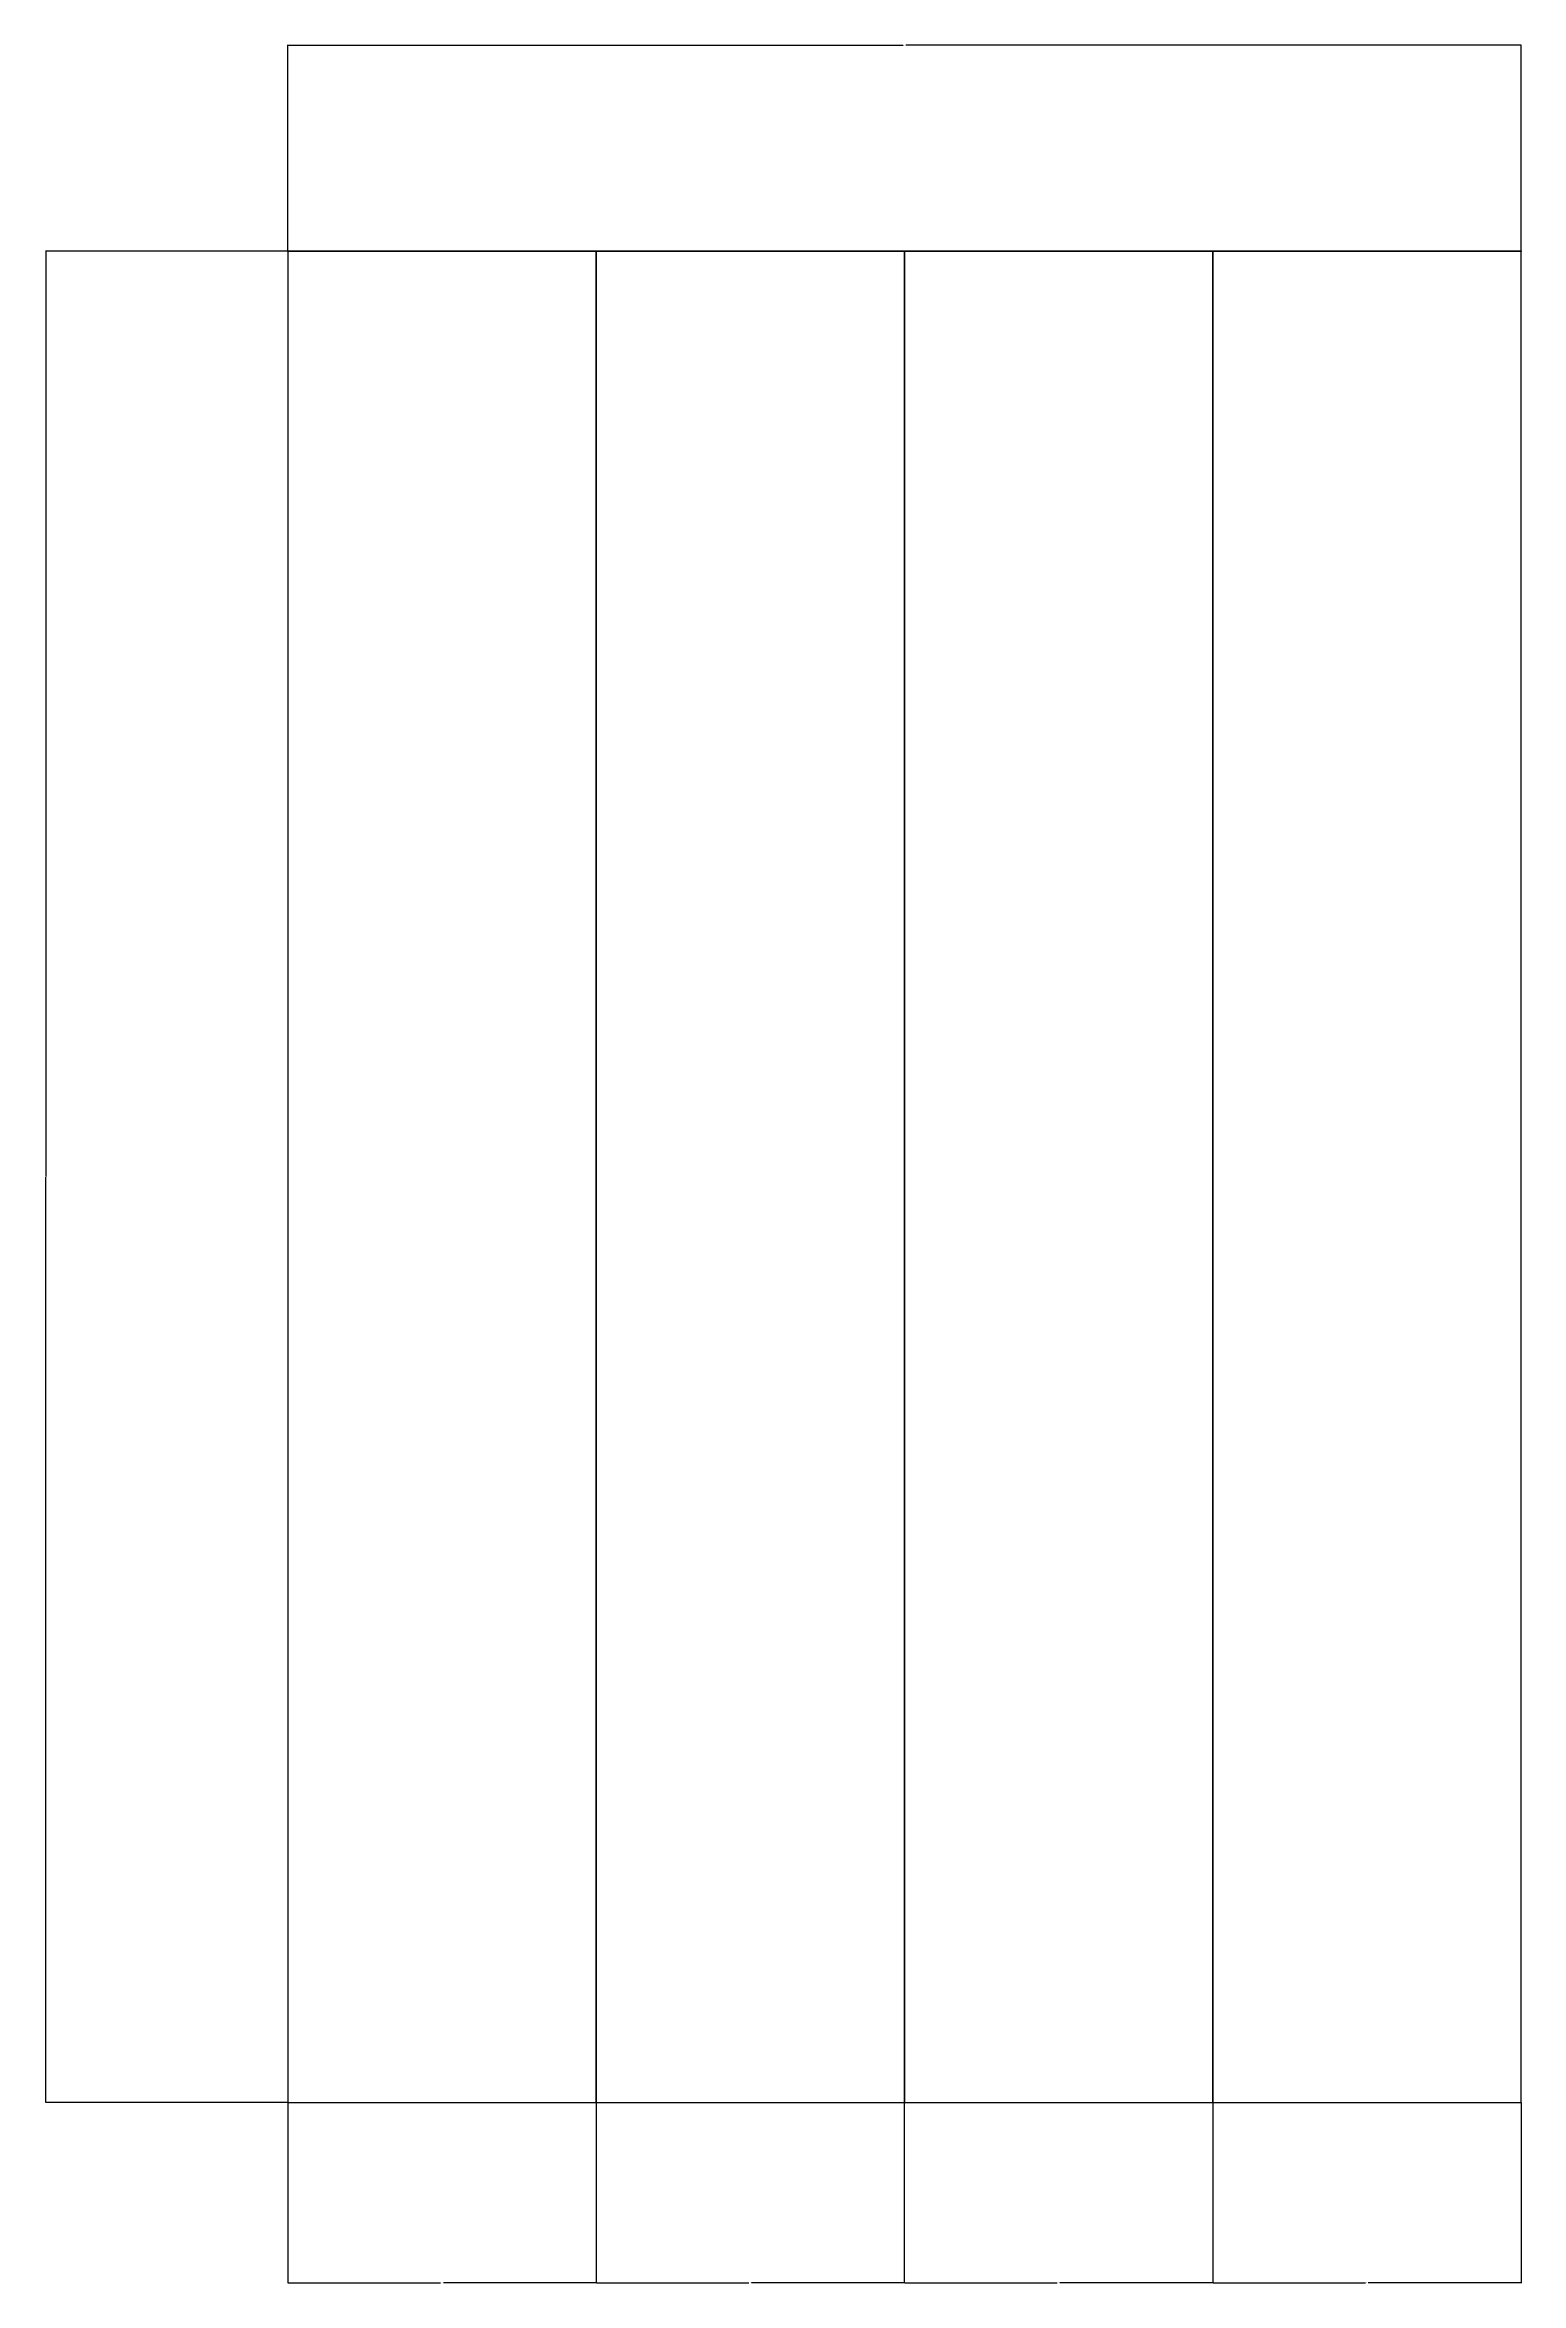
# Model space of a CAD drawing. Header units: millimetres. Extents: x 5204 to 20126, y 742 to 6062.
# Drawn here: x 13905 to 14624, y 2587 to 3675 of the extents above; entities that cross this region are included whole.
import ezdxf

# ---------------------------------------------------------------- set-up
doc = ezdxf.new("R2010")
doc.units = ezdxf.units.MM
doc.header["$MEASUREMENT"] = 0
for name, color, linetype, true_color in [('90X60', 6, 'Continuous', 0xff00ff), ('cotas', 7, 'Continuous', 0x000000), ('DM', 7, 'Continuous', 0xbf3f3f)]:
    doc.layers.add(name, color=color, linetype=linetype, true_color=true_color)
doc.dimstyles.get("Standard").update_dxf_attribs({"dimtxt": 0.18, "dimasz": 0.18, "dimexe": 0.18, "dimexo": 0.0625, "dimgap": 0.09, "dimtad": 0, "dimtih": 1, "dimtoh": 1, "dimdec": 4, "dimzin": 0, "dimdsep": 46, "dimtxsty": 'Standard', "dimcen": 0.09, "dimadec": 0, "dimazin": 0, "dimtfac": 1, "dimtdec": 4, "dimtofl": 0, "dimtmove": 0, "dimatfit": 3, "dimfxl": 0, "dimtolj": 1, "dimtzin": 0, "dimarcsym": 0})

# ---------------------------------------------------------------- blocks, each defined once
blk = doc.blocks.new('*D9')
at = {"layer": 'cotas', "color": 0, "lineweight": -2}
for p, q in [((14473.6, 2674.8), (14473.6, 2587)), ((14623.5, 2674.8), (14623.5, 2587)), ((14473.7, 2587.2), (14547.9, 2587.2)), ((14623.4, 2587.2), (14549.2, 2587.2))]:
    blk.add_line(p, q, dxfattribs=at)
at = {"layer": 'cotas', "color": 0}
for points in [[(14473.7, 2587.2), (14473.7, 2587.2), (14473.6, 2587.2)], [(14623.4, 2587.2), (14623.4, 2587.2), (14623.5, 2587.2)]]:
    blk.add_solid(points, dxfattribs=at)
at = {"layer": 'Defpoints', "color": 0}
for p in [(14473.6, 2674.9), (14623.5, 2674.9), (14623.5, 2587.2)]:
    blk.add_point(p, dxfattribs=at)
at = {"layer": 'cotas', "color": 0, "insert": (14548.6, 2587.2), "char_height": 0.18, "attachment_point": 5}
blk.add_mtext('\\A1;149.9770', dxfattribs=at)
blk = doc.blocks.new('*D10')
at = {"layer": 'cotas', "color": 0, "lineweight": -2}
for p, q in [((14323.5, 2674.8), (14323.5, 2587)), ((14473.5, 2674.8), (14473.5, 2587)), ((14323.7, 2587.2), (14397.8, 2587.2)), ((14473.3, 2587.2), (14399.2, 2587.2))]:
    blk.add_line(p, q, dxfattribs=at)
at = {"layer": 'cotas', "color": 0}
for points in [[(14323.7, 2587.2), (14323.7, 2587.2), (14323.5, 2587.2)], [(14473.3, 2587.2), (14473.3, 2587.2), (14473.5, 2587.2)]]:
    blk.add_solid(points, dxfattribs=at)
at = {"layer": 'Defpoints', "color": 0}
for p in [(14323.5, 2674.9), (14473.5, 2674.9), (14473.5, 2587.2)]:
    blk.add_point(p, dxfattribs=at)
at = {"layer": 'cotas', "color": 0, "insert": (14398.5, 2587.2), "char_height": 0.18, "attachment_point": 5}
blk.add_mtext('\\A1;149.9770', dxfattribs=at)
blk = doc.blocks.new('*D11')
at = {"layer": 'cotas', "color": 0, "lineweight": -2}
for p, q in [((14173.6, 2674.8), (14173.6, 2587)), ((14323.5, 2674.8), (14323.5, 2587)), ((14173.7, 2587.2), (14247.9, 2587.2)), ((14323.4, 2587.2), (14249.2, 2587.2))]:
    blk.add_line(p, q, dxfattribs=at)
at = {"layer": 'cotas', "color": 0}
for points in [[(14173.7, 2587.2), (14173.7, 2587.2), (14173.6, 2587.2)], [(14323.4, 2587.2), (14323.4, 2587.2), (14323.5, 2587.2)]]:
    blk.add_solid(points, dxfattribs=at)
at = {"layer": 'Defpoints', "color": 0}
for p in [(14173.6, 2674.9), (14323.5, 2674.9), (14323.5, 2587.2)]:
    blk.add_point(p, dxfattribs=at)
at = {"layer": 'cotas', "color": 0, "insert": (14248.6, 2587.2), "char_height": 0.18, "attachment_point": 5}
blk.add_mtext('\\A1;149.9770', dxfattribs=at)
blk = doc.blocks.new('*D12')
at = {"layer": 'cotas', "color": 0, "lineweight": -2}
for p, q in [((14023.6, 2674.8), (14023.6, 2587)), ((14173.6, 2674.8), (14173.6, 2587)), ((14023.8, 2587.2), (14097.9, 2587.2)), ((14173.4, 2587.2), (14099.3, 2587.2))]:
    blk.add_line(p, q, dxfattribs=at)
at = {"layer": 'cotas', "color": 0}
for points in [[(14023.8, 2587.2), (14023.8, 2587.2), (14023.6, 2587.2)], [(14173.4, 2587.2), (14173.4, 2587.2), (14173.6, 2587.2)]]:
    blk.add_solid(points, dxfattribs=at)
at = {"layer": 'Defpoints', "color": 0}
for p in [(14023.6, 2674.9), (14173.6, 2674.9), (14173.6, 2587.2)]:
    blk.add_point(p, dxfattribs=at)
at = {"layer": 'cotas', "color": 0, "insert": (14098.6, 2587.2), "char_height": 0.18, "attachment_point": 5}
blk.add_mtext('\\A1;149.9770', dxfattribs=at)
blk = doc.blocks.new('*D13')
at = {"layer": 'cotas', "color": 0, "lineweight": -2}
for p, q in [((14023.5, 3574.9), (13905.7, 3574.9)), ((13905.9, 3574.7), (13905.9, 3125.1)), ((13905.9, 2675.1), (13905.9, 3124.7)), ((14023.5, 2674.9), (13905.7, 2674.9))]:
    blk.add_line(p, q, dxfattribs=at)
at = {"layer": 'cotas', "color": 0}
for points in [[(13905.9, 3574.7), (13905.9, 3574.7), (13905.9, 3574.9)], [(13905.9, 2675.1), (13905.9, 2675.1), (13905.9, 2674.9)]]:
    blk.add_solid(points, dxfattribs=at)
at = {"layer": 'Defpoints', "color": 0}
for p in [(14023.6, 3574.9), (13905.9, 2674.9), (14023.6, 2674.9)]:
    blk.add_point(p, dxfattribs=at)
at = {"layer": 'cotas', "color": 0, "insert": (13905.9, 3124.9), "char_height": 0.18, "attachment_point": 5}
blk.add_mtext('\\A1;900.0000', dxfattribs=at)
blk = doc.blocks.new('*D14')
at = {"layer": 'cotas', "color": 0, "lineweight": -2}
for p, q in [((14023.6, 3575), (14023.6, 3675.2)), ((14023.7, 3675), (14322.9, 3675)), ((14623.4, 3675), (14324.3, 3675)), ((14623.6, 3575), (14623.6, 3675.2))]:
    blk.add_line(p, q, dxfattribs=at)
at = {"layer": 'cotas', "color": 0}
for points in [[(14023.7, 3675), (14023.7, 3675), (14023.6, 3675)], [(14623.4, 3675), (14623.4, 3675), (14623.6, 3675)]]:
    blk.add_solid(points, dxfattribs=at)
at = {"layer": 'Defpoints', "color": 0}
for p in [(14023.6, 3675), (14023.6, 3574.9), (14623.6, 3574.9)]:
    blk.add_point(p, dxfattribs=at)
at = {"layer": 'cotas', "color": 0, "insert": (14323.6, 3675), "char_height": 0.18, "attachment_point": 5}
blk.add_mtext('\\A1;600.0000', dxfattribs=at)

msp = doc.modelspace()

# ---------------------------------------------------------------- linework, layer by layer
at = {"layer": '90X60'}
for p, q in [((14623.56396, 3574.90317), (14023.56396, 3574.88781)), ((14023.56396, 3574.88781), (14023.58699, 2674.88781)), ((14623.58699, 2674.90317), (14623.56396, 3574.90317)), ((14023.58699, 2674.88781), (14623.58699, 2674.90317))]:
    msp.add_line(p, q, dxfattribs=at)
at = {"layer": 'DM'}
for p, q in [((14023.56396, 3574.88781), (14623.56396, 3574.90317)), ((14173.56396, 3574.89165), (14023.58699, 3574.89165)), ((14023.58699, 3574.89165), (14023.58699, 2674.88781)), ((14323.54092, 3574.89165), (14173.56396, 3574.89165)), ((14173.56396, 3574.89165), (14173.56396, 2674.88781)), ((14173.56396, 2674.88781), (14173.56396, 3574.89165)), ((14323.54092, 2674.88781), (14323.54092, 3574.89165)), ((14473.54092, 3574.89549), (14323.56396, 3574.89549)), ((14323.56396, 3574.89549), (14323.56396, 2674.89165)), ((14473.54092, 2674.89165), (14473.54092, 3574.89549)), ((14623.54092, 3574.89933), (14473.56396, 3574.89933)), ((14473.56396, 3574.89933), (14473.56396, 2674.89549)), ((14623.54092, 2674.89549), (14623.54092, 3574.89933)), ((14023.58699, 2674.88781), (14173.56396, 2674.88781)), ((14173.56396, 2674.88781), (14323.54092, 2674.88781)), ((14323.56396, 2674.89165), (14473.54092, 2674.89165)), ((14473.56396, 2674.89549), (14623.54092, 2674.89549))]:
    msp.add_line(p, q, dxfattribs=at)
for p in [(14023.56396, 3574.88781), (14173.56396, 3574.89165), (14323.56396, 3574.89549), (14473.56396, 3574.89933), (14623.56396, 3574.90317)]:
    msp.add_point(p, dxfattribs=at)

# ---------------------------------------------------------------- dimensions: what is measured, and where the dimension line sits
at = {"layer": 'cotas'}
for base, p1, p2, picture, middle in [((14023.56396, 3675.00257), (14623.56396, 3574.90317), (14023.56396, 3574.88781), '*D14', (14323.56396, 3675.00257)), ((14173.56396, 2587.18931), (14023.58699, 2674.88781), (14173.56396, 2674.88781), '*D12', (14098.57547, 2587.18931)), ((14323.54092, 2587.18931), (14173.56396, 2674.88781), (14323.54092, 2674.88781), '*D11', (14248.55244, 2587.18931)), ((14473.51789, 2587.18931), (14323.54092, 2674.88781), (14473.51789, 2674.88781), '*D10', (14398.52941, 2587.18931)), ((14623.54092, 2587.20083), (14473.56396, 2674.89933), (14623.54092, 2674.89933), '*D9', (14548.55244, 2587.20083))]:
    dim = msp.add_linear_dim(base=base, p1=p1, p2=p2, dimstyle='Standard', dxfattribs=at)
    dim.commit()
    dim.dimension.update_dxf_attribs({"geometry": picture, "text_midpoint": middle})
dim = msp.add_linear_dim(base=(13905.89902, 2674.88781), p1=(14023.56396, 3574.88781), p2=(14023.58699, 2674.88781), angle=90, dimstyle='Standard', dxfattribs=at)
dim.commit()
dim.dimension.update_dxf_attribs({"geometry": '*D13', "text_midpoint": (13905.89902, 3124.88781)})

doc.saveas('drawing.dxf')
